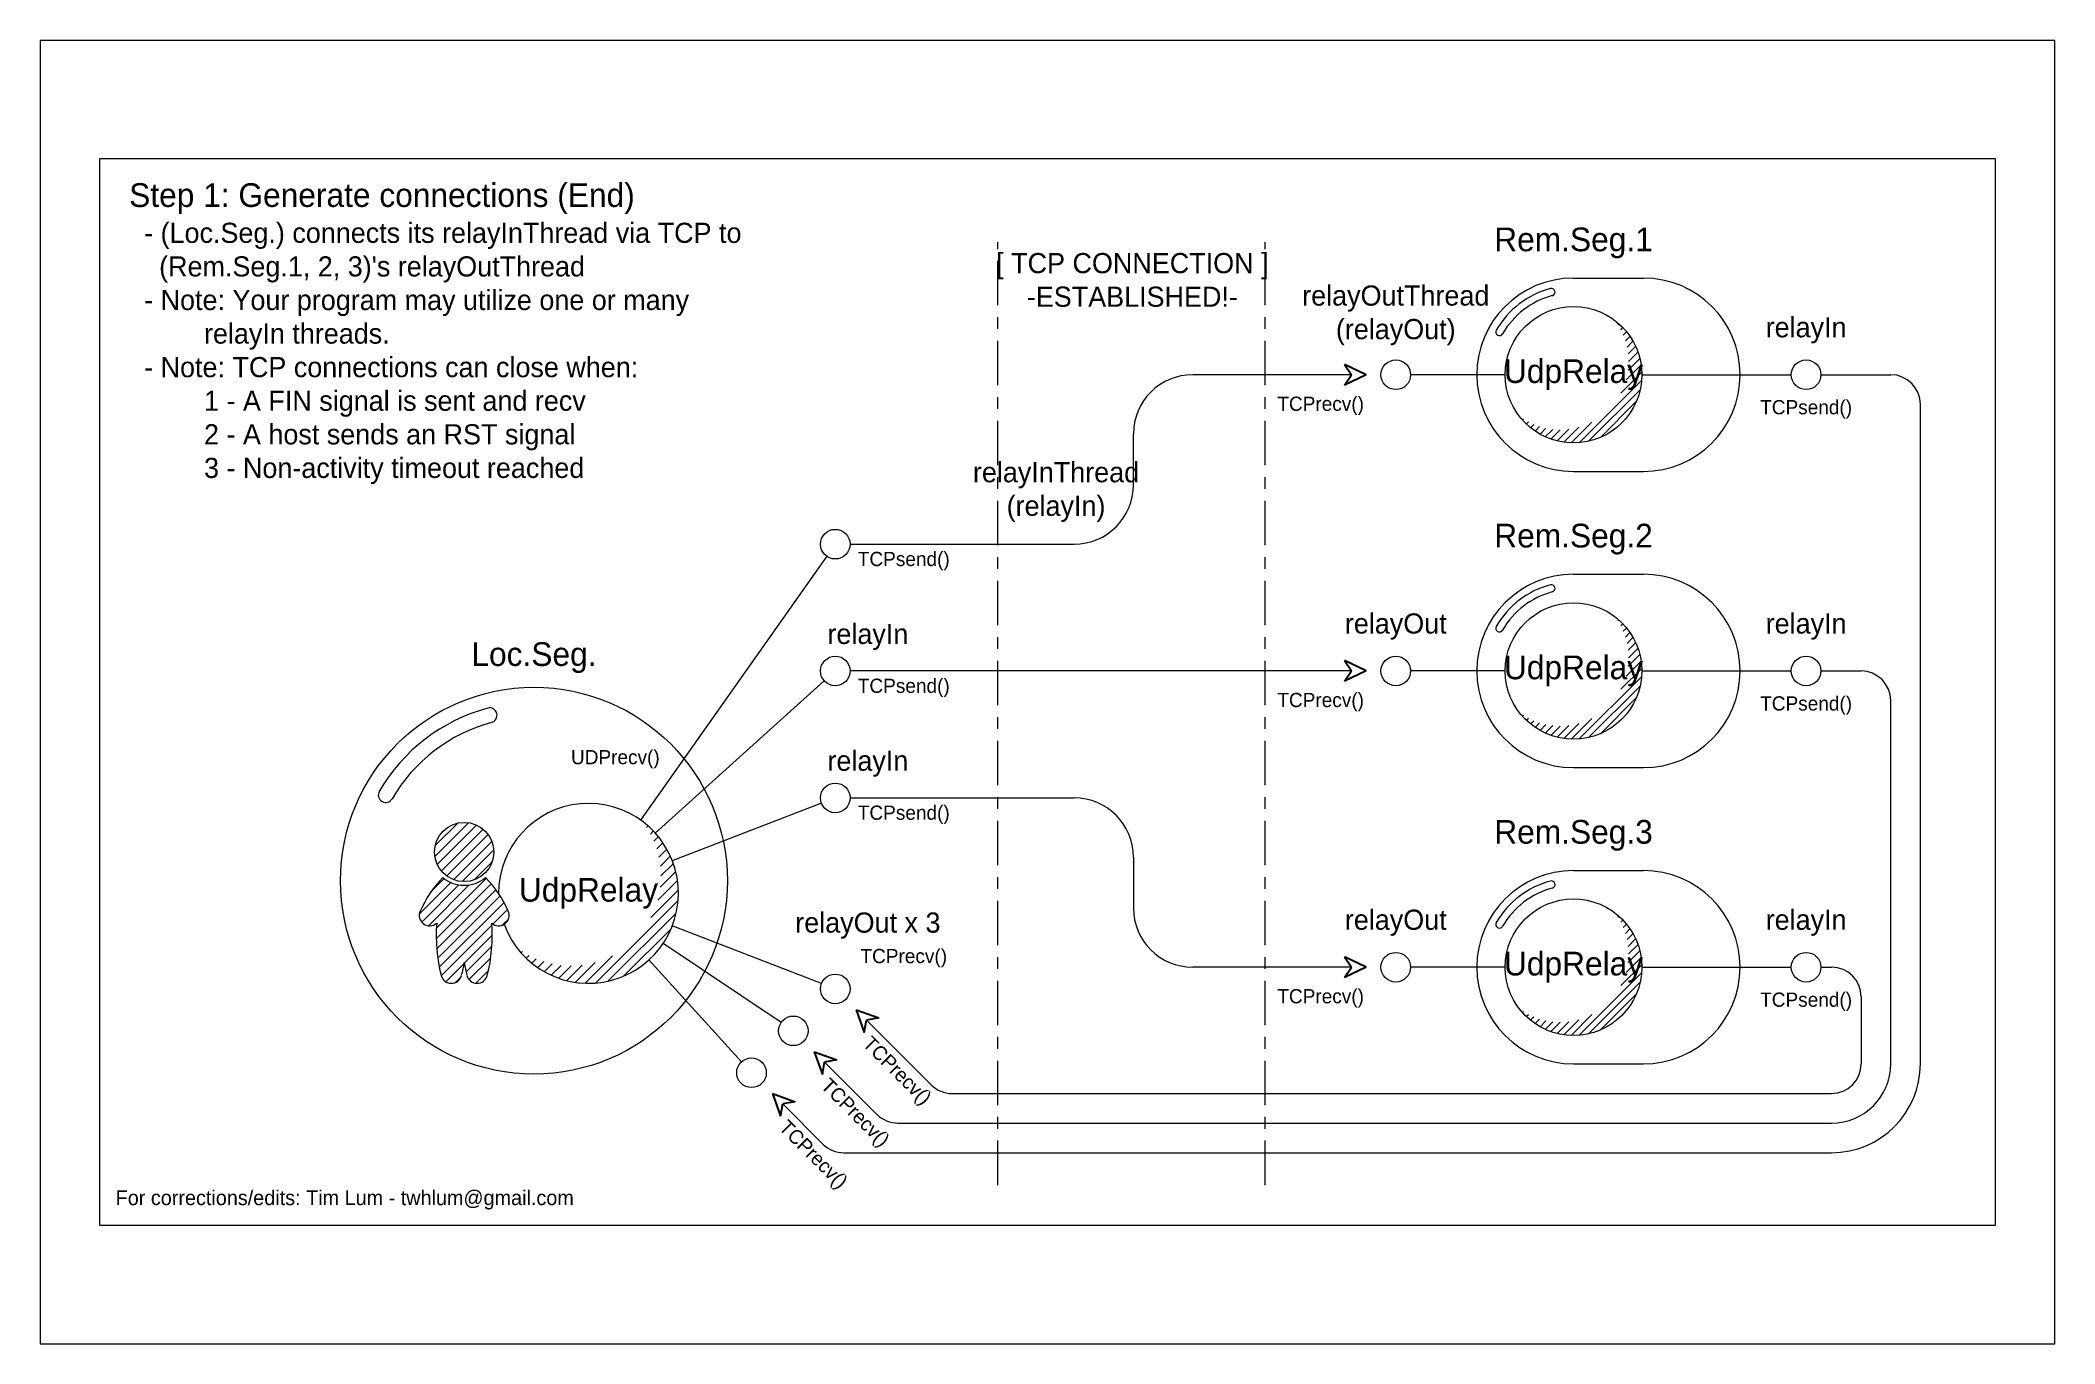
# Model space of a CAD drawing. Header units: inches. Extents: x -17 to 208, y -12 to 39.
# Drawn here: x 122.96 to 139.96, y 27.94 to 38.94 of the extents above; entities that cross this region are included whole.
import ezdxf

# ---------------------------------------------------------------- set-up
doc = ezdxf.new("R2010")
doc.units = ezdxf.units.IN
doc.header["$MEASUREMENT"] = 0
doc.linetypes.add('ACAD_ISO04W100', pattern=[30, 24, -3, 0, -3])
doc.layers.get('0').update_dxf_attribs({"color": 40})
doc.layers.add('NOPLOT', color=46, linetype='Continuous', lineweight=5)
doc.styles.add('Hylian', font='arial.ttf')
doc.linetypes.add('ZIGZAG', pattern='A,0.0001,-0.2,[131,ltypeshp.shx,S=0.2,R=0,X=-0.2,Y=0],-0.4,[131,ltypeshp.shx,S=0.2,R=180,X=0.2,Y=0],-0.2', length=0.8001)

msp = doc.modelspace()

# ---------------------------------------------------------------- texts
at = {"layer": 'NOPLOT', "lineweight": 9, "style": 'Hylian'}
for s, width, insert, char_height, attachment_point in [("{\\fIosevka|b0|i0|c0|p49;\\C40;\\c3266552;Step 1: Generate connections (End)^J\\H0.85x;  - (Loc.Seg.) connects its relayInThread via TCP to\\P    (Rem.Seg.1, 2, 3)'s relayOutThread^J  - Note: Your program may utilize one or many\\P          relayIn threads.\\P  - Note: TCP connections can close when:\\P          1 - A FIN signal is sent and recv\\P          2 - A host sends an RST signal\\P          3 - Non-activity timeout reached}", 10.44677, (123.713, 37.734), 0.2, 1), ('{\\fIosevka|b0|i0|c0|p49;\\C40;\\c3266552;Rem.Seg.1}', 2.1947, (135.902, 37.23), 0.2, 5), ('{\\fIosevka|b0|i0|c0|p49;\\C40;\\c3266552;[ TCP CONNECTION ]\\P-ESTABLISHED!-}', 4.17058, (132.179, 36.917), 0.17, 5), ('{\\fIosevka|b0|i0|c0|p49;\\C40;\\c3266552;relayOutThread\\P(relayOut)}', 4.17058, (134.402, 36.619), 0.17, 5), ('{\\fIosevka|b0|i0|c0|p49;\\C40;\\c3266552;relayIn}', 4.17058, (137.865, 36.493), 0.17, 5), ('{\\fIosevka|b0|i0|c0|p49;\\C40;\\c3266552;UdpRelay}', 4.17058, (135.902, 36.118), 0.2, 5), ('{\\fIosevka|b0|i0|c0|p49;\\C40;\\c3266552;TCPrecv()}', 4.17058, (133.768, 35.855), 0.12, 5), ('{\\fIosevka|b0|i0|c0|p49;\\C40;\\c3266552;TCPsend()}', 4.17058, (137.865, 35.826), 0.12, 5), ('{\\fIosevka|b0|i0|c0|p49;\\C40;\\c3266552;relayInThread^J(relayIn)}', 4.17058, (131.535, 35.128), 0.17, 5), ('{\\fIosevka|b0|i0|c0|p49;\\C40;\\c3266552;Rem.Seg.2}', 2.1947, (135.902, 34.73), 0.2, 5), ('{\\fIosevka|b0|i0|c0|p49;\\C40;\\c3266552;TCPsend()}', 4.17058, (130.25, 34.545), 0.12, 5), ('{\\fIosevka|b0|i0|c0|p49;\\C40;\\c3266552;relayIn}', 4.17058, (129.947, 33.905), 0.17, 5), ('{\\fIosevka|b0|i0|c0|p49;\\C40;\\c3266552;relayOut}', 4.17058, (134.402, 33.993), 0.17, 5), ('{\\fIosevka|b0|i0|c0|p49;\\C40;\\c3266552;relayIn}', 4.17058, (137.865, 33.993), 0.17, 5), ('{\\fIosevka|b0|i0|c0|p49;\\C40;\\c3266552;Loc.Seg.}', 2.1947, (127.129, 33.73), 0.2, 5), ('{\\fIosevka|b0|i0|c0|p49;\\C40;\\c3266552;UdpRelay}', 4.17058, (135.902, 33.618), 0.2, 5), ('{\\fIosevka|b0|i0|c0|p49;\\C40;\\c3266552;TCPsend()}', 4.17058, (130.25, 33.475), 0.12, 5), ('{\\fIosevka|b0|i0|c0|p49;\\C40;\\c3266552;TCPrecv()}', 4.17058, (133.768, 33.355), 0.12, 5), ('{\\fIosevka|b0|i0|c0|p49;\\C40;\\c3266552;TCPsend()}', 4.17058, (137.865, 33.326), 0.12, 5), ('{\\fIosevka|b0|i0|c0|p49;\\C40;\\c3266552;UDPrecv()}', 4.17058, (127.816, 32.873), 0.12, 5), ('{\\fIosevka|b0|i0|c0|p49;\\C40;\\c3266552;relayIn}', 4.17058, (129.947, 32.835), 0.17, 5), ('{\\fIosevka|b0|i0|c0|p49;\\C40;\\c3266552;TCPsend()}', 4.17058, (130.25, 32.404), 0.12, 5), ('{\\fIosevka|b0|i0|c0|p49;\\C40;\\c3266552;Rem.Seg.3}', 2.1947, (135.902, 32.23), 0.2, 5), ('{\\fIosevka|b0|i0|c0|p49;\\C40;\\c3266552;UdpRelay}', 4.17058, (127.589, 31.741), 0.2, 5), ('{\\fIosevka|b0|i0|c0|p49;\\C40;\\c3266552;relayOut x 3}', 4.17058, (129.947, 31.469), 0.17, 5), ('{\\fIosevka|b0|i0|c0|p49;\\C40;\\c3266552;relayOut}', 4.17058, (134.402, 31.493), 0.17, 5), ('{\\fIosevka|b0|i0|c0|p49;\\C40;\\c3266552;relayIn}', 4.17058, (137.865, 31.493), 0.17, 5), ('{\\fIosevka|b0|i0|c0|p49;\\C40;\\c3266552;TCPrecv()}', 4.17058, (130.25, 31.194), 0.12, 5), ('{\\fIosevka|b0|i0|c0|p49;\\C40;\\c3266552;UdpRelay}', 4.17058, (135.902, 31.118), 0.2, 5), ('{\\fIosevka|b0|i0|c0|p49;\\C40;\\c3266552;TCPrecv()}', 4.17058, (133.768, 30.855), 0.12, 5), ('{\\fIosevka|b0|i0|c0|p49;\\C40;\\c3266552;TCPsend()}', 4.17058, (137.865, 30.826), 0.12, 5), ('{\\fIosevka|b0|i0|c0|p49;\\C40;\\c3266552;For corrections/edits: Tim Lum - twhlum@gmail.com}', 10.44677, (123.599, 29.235), 0.125, 1)]:
    msp.add_mtext_dynamic_manual_height_columns(s, width=width, gutter_width=1, heights=[0], dxfattribs=dict(at, insert=insert, char_height=char_height, attachment_point=attachment_point))
at = {"layer": 'NOPLOT', "lineweight": 9, "char_height": 0.12, "attachment_point": 5, "rotation": 315, "style": 'Hylian'}
for insert in [(130.183, 30.234), (129.83, 29.88), (129.476, 29.527)]:
    msp.add_mtext_dynamic_manual_height_columns('{\\fIosevka|b0|i0|c0|p49;\\C40;\\c3266552;TCPrecv()}', width=4.17058, gutter_width=1, heights=[0], dxfattribs=dict(at, insert=insert))

# ---------------------------------------------------------------- blocks, each defined once
blk = doc.blocks.new('arrow_Head')
for p, q in [((-0.123, 0), (0.06, 0.087)), ((-0.123, 0), (0.06, -0.087)), ((0.06, 0.087), (0, 0)), ((0.06, -0.087), (0, 0))]:
    blk.add_line(p, q)

# ---------------------------------------------------------------- hatches: boundary and pattern name
at = {"layer": 'NOPLOT', "lineweight": 9, "true_color": 0xf8d731}
h = msp.add_hatch(dxfattribs=at)
h.set_pattern_fill('ANSI31', color=40, scale=0.379671)
h.set_pattern_definition([(45, (103.3126, 25.72626), (-0.033558535, 0.033558535), [])])
h.paths.add_polyline_path([(136.25, 36.577, -0.872021), (135.443, 35.77, 1.146762)])
h = msp.add_hatch(dxfattribs=at)
h.set_pattern_fill('ANSI31', color=40, scale=0.379671)
h.set_pattern_definition([(45, (103.3126, 23.22626), (-0.033558535, 0.033558535), [])])
h.paths.add_polyline_path([(136.25, 34.077, -0.872021), (135.443, 33.27, 1.146762)])
h = msp.add_hatch(dxfattribs=at)
h.set_pattern_fill('ANSI31', color=40, scale=0.5)
h.set_pattern_definition([(45, (86.18881, 7.41652), (-0.04419417, 0.04419417), [])])
h.paths.add_polyline_path([(126.79, 32.09, 1), (126.29, 32.09, 1)])
h.paths.add_polyline_path([(126.36, 31.875, 0.09088), (126.169, 31.591, 0.797427), (126.308, 31.488, 0.082164), (126.346, 31.049, 0.777704), (126.518, 31.049, 0.020356), (126.54, 31.157, 0.020356), (126.563, 31.049, 0.777704), (126.735, 31.049, 0.082164), (126.773, 31.488, 0.797427), (126.912, 31.591, 0.09088), (126.721, 31.875, -0.363991)])
h = msp.add_hatch(dxfattribs=at)
h.set_pattern_fill('ANSI31', color=40, scale=0.5)
h.set_pattern_definition([(45, (84.67076, 18.05641), (-0.04419417, 0.04419417), [])])
h.paths.add_polyline_path([(128.047, 32.345, -0.872021), (126.985, 31.283, 1.146762)])
h = msp.add_hatch(dxfattribs=at)
h.set_pattern_fill('ANSI31', color=40, scale=0.379671)
h.set_pattern_definition([(45, (103.3126, 20.72626), (-0.033558535, 0.033558535), [])])
h.paths.add_polyline_path([(136.25, 31.577, -0.872021), (135.443, 30.77, 1.146762)])

# ---------------------------------------------------------------- linework, layer by layer
at = {"linetype": 'ACAD_ISO04W100', "lineweight": 9, "ltscale": 0.015625}
for p, q in [((131.044, 29.279), (131.044, 37.238)), ((133.3, 29.279), (133.3, 37.238))]:
    msp.add_line(p, q, dxfattribs=at)
at = {"lineweight": 9}
for p, q in [((135.902, 36.934), (136.492, 36.934)), ((134.029, 36.118), (132.688, 36.118)), ((137.99, 36.118), (138.579, 36.118)), ((138.829, 30.302), (138.829, 35.868)), ((132.188, 35.188), (132.188, 35.618)), ((135.902, 35.302), (136.492, 35.302)), ((129.797, 34.688), (131.688, 34.688)), ((135.902, 34.434), (136.492, 34.434)), ((134.029, 33.618), (129.797, 33.618)), ((137.99, 33.618), (138.329, 33.618)), ((138.579, 30.302), (138.579, 33.368)), ((135.902, 32.802), (136.492, 32.802)), ((129.797, 32.547), (131.688, 32.547)), ((132.188, 32.047), (132.188, 31.618)), ((135.902, 31.934), (136.492, 31.934)), ((134.029, 31.118), (132.688, 31.118)), ((137.99, 31.118), (138.079, 31.118)), ((138.329, 30.868), (138.329, 30.302)), ((129.936, 30.671), (130.482, 30.125)), ((129.582, 30.317), (130.024, 29.875)), ((135.902, 30.302), (136.492, 30.302)), ((129.229, 29.964), (129.567, 29.625)), ((130.658, 30.052), (138.079, 30.052)), ((130.201, 29.802), (138.079, 29.802)), ((129.744, 29.552), (138.079, 29.552))]:
    msp.add_line(p, q, dxfattribs=at)
at = {"linetype": 'ZIGZAG', "lineweight": 9, "ltscale": 0.25}
for p, q in [((135.326, 36.118), (134.527, 36.118)), ((136.478, 36.118), (137.74, 36.118)), ((129.6, 34.586), (128.027, 32.36)), ((129.579, 33.534), (128.153, 32.249)), ((135.326, 33.618), (134.527, 33.618)), ((136.478, 33.618), (137.74, 33.618)), ((129.555, 32.502), (128.296, 32.015)), ((129.555, 30.98), (128.296, 31.467)), ((129.214, 30.651), (128.219, 31.318)), ((128.099, 31.18), (128.881, 30.32)), ((135.326, 31.118), (134.527, 31.118)), ((136.478, 31.118), (137.74, 31.118))]:
    msp.add_line(p, q, dxfattribs=at)
at = {"lineweight": 9}
for points in [[(122.963, 38.94), (122.963, 27.94), (139.963, 27.94), (139.963, 38.94)], [(123.463, 28.94), (139.463, 28.94), (139.463, 37.94), (123.463, 37.94)]]:
    msp.add_lwpolyline(points, close=True, dxfattribs=at)
for centre, radius in [((135.902, 36.118), 0.576), ((134.402, 36.118), 0.125), ((137.865, 36.118), 0.125), ((129.672, 34.688), 0.125), ((135.902, 33.618), 0.576), ((129.672, 33.618), 0.125), ((134.402, 33.618), 0.125), ((137.865, 33.618), 0.125), ((127.129, 31.848), 1.632), ((129.672, 32.547), 0.125), ((126.54, 32.09), 0.25), ((135.902, 31.118), 0.576), ((134.402, 31.118), 0.125), ((137.865, 31.118), 0.125), ((129.672, 30.935), 0.125), ((129.318, 30.581), 0.125), ((128.965, 30.227), 0.125)]:
    msp.add_circle(centre, radius, dxfattribs=at)
for centre, radius, start, end in [((135.902, 36.118), 0.816, 90, 270), ((136.492, 36.118), 0.816, 270, 90), ((135.902, 36.118), 0.753, 105, 150), ((135.902, 36.118), 0.691, 105, 150), ((135.715, 36.815), 0.0312, 285, 105), ((135.277, 36.479), 0.0312, 150, 330), ((132.688, 35.618), 0.5, 90, 180), ((138.579, 35.868), 0.25, 0, 90), ((131.688, 35.188), 0.5, 270, 0), ((135.902, 33.618), 0.816, 90, 270), ((135.902, 33.618), 0.753, 105, 150), ((135.715, 34.315), 0.0312, 285, 105), ((136.492, 33.618), 0.816, 270, 90), ((135.902, 33.618), 0.691, 105, 150), ((135.277, 33.979), 0.0312, 150, 330), ((138.329, 33.368), 0.25, 0, 90), ((127.129, 31.848), 1.507, 105, 150), ((127.129, 31.848), 1.382, 105, 150), ((126.755, 33.244), 0.0625, 285, 105), ((125.878, 32.571), 0.0625, 150, 330), ((127.589, 31.741), 0.759, 200.1291, 180.0813), ((131.688, 32.047), 0.5, 0, 90), ((127.037, 31.212), 0.947, 135.6513, 156.4224), ((126.54, 32.09), 0.281, 229.9979, 310.0021), ((126.044, 31.212), 0.947, 23.5776, 44.3487), ((135.902, 31.118), 0.816, 90, 270), ((135.902, 31.118), 0.753, 105, 150), ((135.715, 31.815), 0.0312, 285, 105), ((136.492, 31.118), 0.816, 270, 90), ((135.902, 31.118), 0.691, 105, 150), ((126.25, 31.556), 0.0888, 156.4224, 310.7016), ((127.654, 31.382), 1.35, 175.467, 194.2553), ((125.427, 31.382), 1.35, 345.7447, 4.533), ((126.831, 31.556), 0.0888, 229.2984, 23.5776), ((132.688, 31.618), 0.5, 180, 270), ((135.277, 31.479), 0.0312, 150, 330), ((125.21, 31.382), 1.35, 345.7447, 350.4092), ((127.871, 31.382), 1.35, 189.5908, 194.2553), ((138.079, 30.868), 0.25, 360, 90), ((126.432, 31.071), 0.0888, 194.2553, 345.7447), ((126.649, 31.071), 0.0888, 194.2553, 345.7447), ((138.079, 30.302), 0.25, 270, 360), ((138.079, 30.302), 0.75, 270, 0), ((138.079, 30.302), 0.5, 270, 0), ((130.658, 30.302), 0.25, 225, 270), ((130.201, 30.052), 0.25, 225, 270), ((129.744, 29.802), 0.25, 225, 270)]:
    msp.add_arc(centre, radius, start, end, dxfattribs=at)

# ---------------------------------------------------------------- block references
at = {"lineweight": 9, "rotation": 179.9999999999992}
for p in [(134.029, 36.118), (134.029, 33.618), (134.029, 31.118)]:
    msp.add_blockref('arrow_Head', p, dxfattribs=at)
at = {"lineweight": 9, "xscale": -1, "rotation": 135.0000000000002}
for p in [(129.936, 30.671), (129.582, 30.317), (129.229, 29.964)]:
    msp.add_blockref('arrow_Head', p, dxfattribs=at)

msp.set_redraw_order([(e.dxf.handle, doc.entitydb.next_handle()) for e in msp.query("TEXT MTEXT ATTDEF DIMENSION ARC_DIMENSION")])  # texts and dimensions are drawn at this point

doc.saveas('drawing.dxf')
